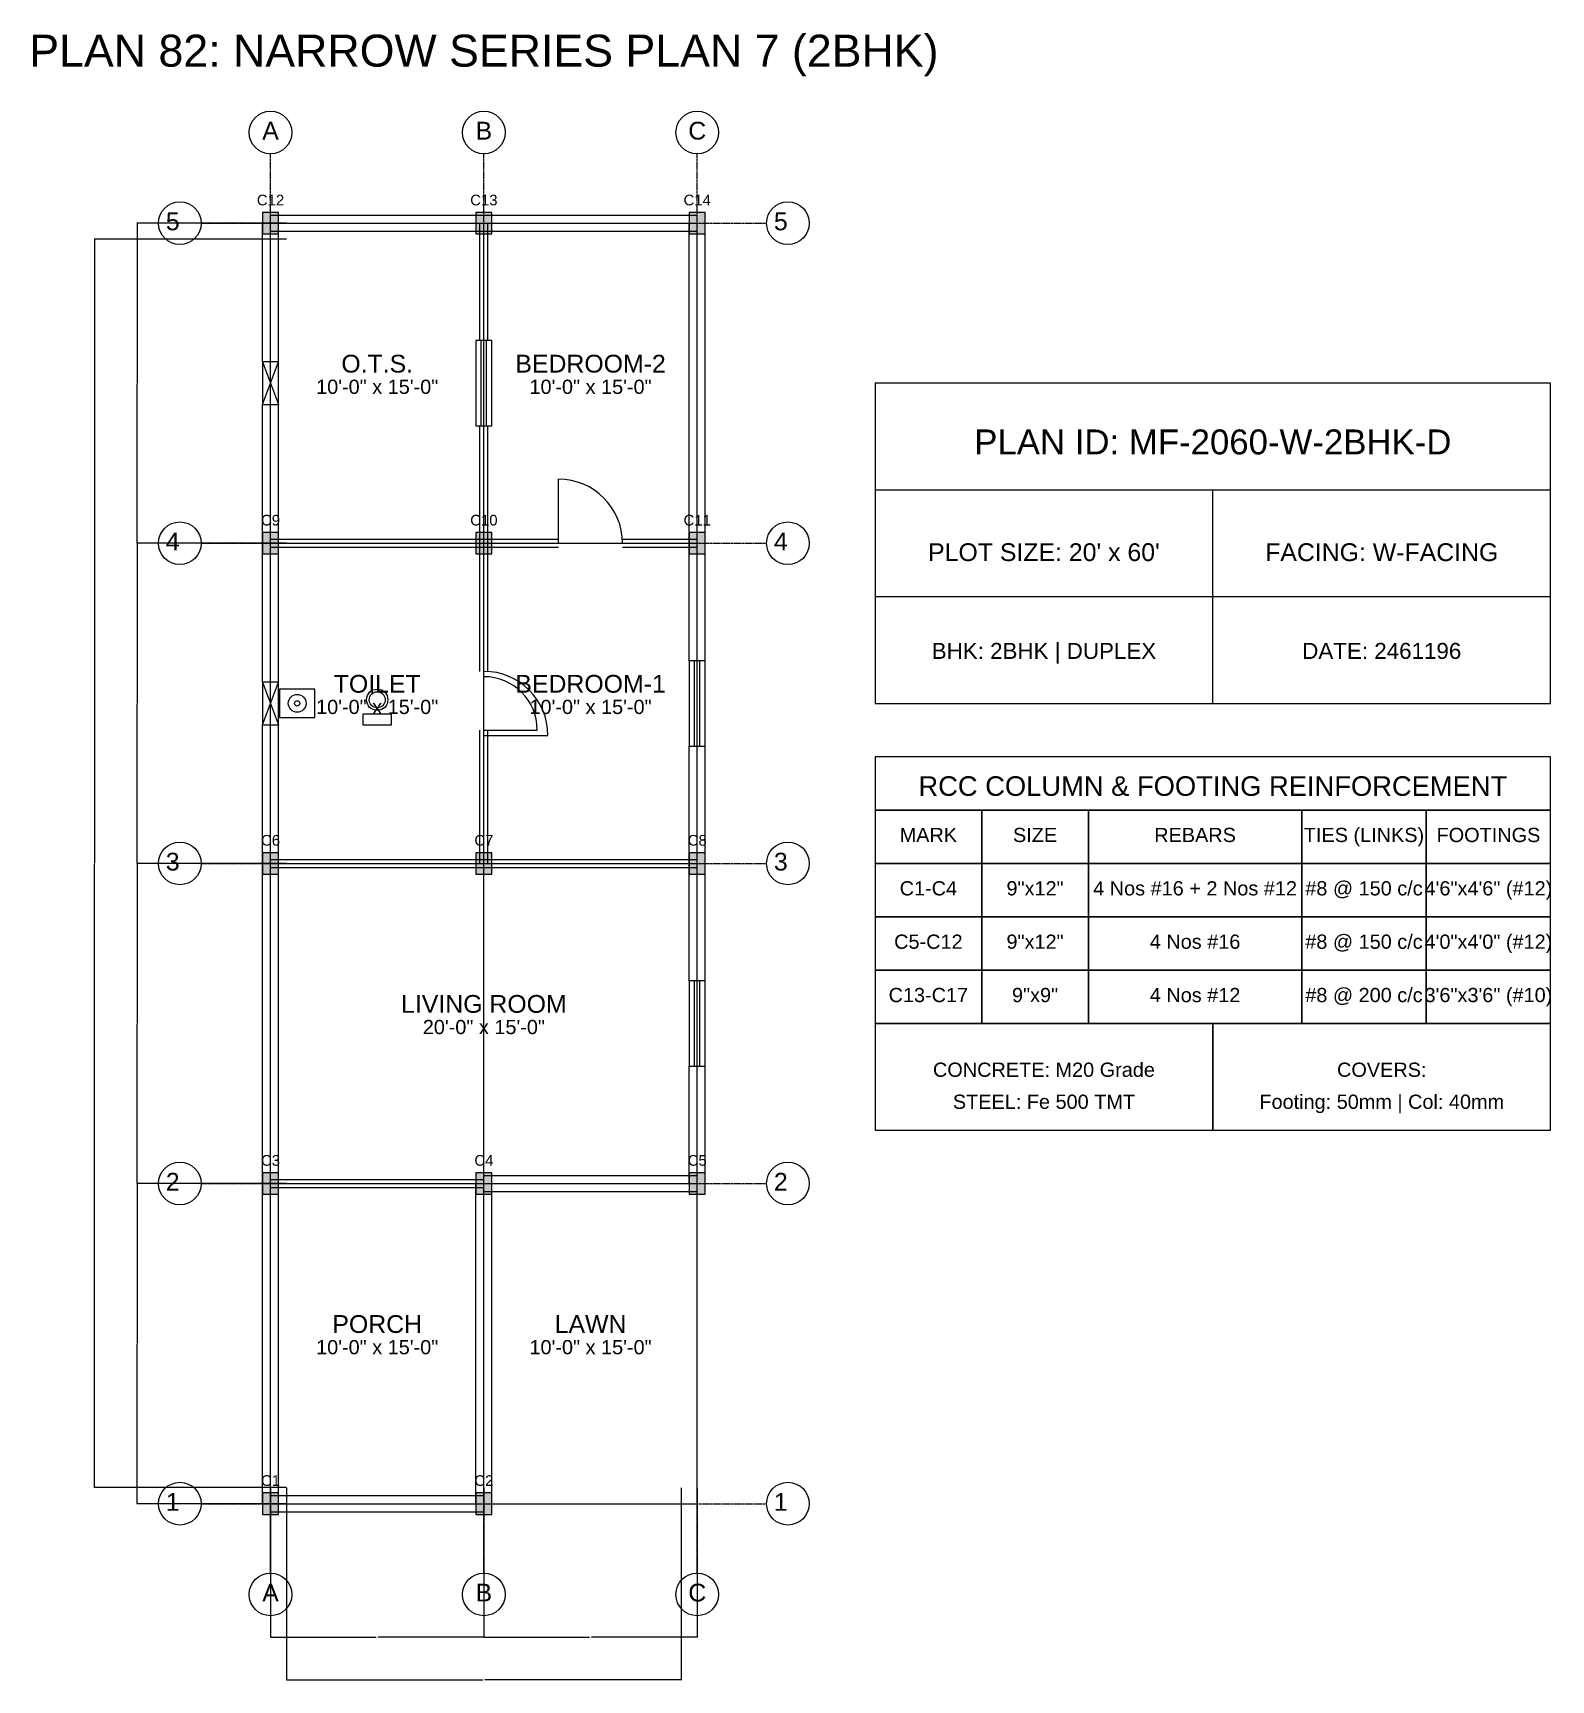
# Model space of a CAD drawing. Header units: inches. Extents: x -134 to 23580, y -99 to 23207.
# Drawn here: x 2366 to 3220, y 19901 to 20827 of the extents above; entities that cross this region are included whole.
import ezdxf
from ezdxf.enums import TextEntityAlignment as Align

# ---------------------------------------------------------------- set-up
doc = ezdxf.new("R2010")
doc.units = ezdxf.units.IN
doc.header["$MEASUREMENT"] = 0
doc.linetypes.add('CENTER', pattern=[2, 1.25, -0.25, 0.25, -0.25])
for name, color, linetype in [('A-COL-HATCH', 251, 'Continuous'), ('A-COLUMN', 1, 'Continuous'), ('A-DIM', 5, 'Continuous'), ('A-DOOR', 30, 'Continuous'), ('A-FIXTURE', 8, 'Continuous'), ('A-TEXT', 2, 'Continuous'), ('A-WALL-EXT', 7, 'Continuous'), ('A-WALL-INT', 9, 'Continuous'), ('A-WINDOW', 4, 'Continuous'), ('S-BEAM-FRAMING', 2, 'Continuous'), ('S-BUBBLE', 4, 'Continuous'), ('S-GRID-CENTER', 8, 'CENTER'), ('S-TABLE', 7, 'Continuous'), ('S-TEXT', 3, 'Continuous')]:
    doc.layers.add(name, color=color, linetype=linetype)
doc.styles.get("Standard").update_dxf_attribs({"font": 'arial.ttf'})
doc.dimstyles.get("Standard").update_dxf_attribs({"dimtxt": 0.18, "dimasz": 0.18, "dimexe": 0.18, "dimexo": 0.0625, "dimgap": 0.09, "dimtad": 0, "dimtih": 1, "dimtoh": 1, "dimdec": 4, "dimzin": 0, "dimdsep": 46, "dimtxsty": 'Standard', "dimcen": 0.09, "dimadec": 0, "dimazin": 0, "dimtfac": 1, "dimtdec": 4, "dimtofl": 0, "dimtmove": 0, "dimatfit": 3, "dimfxl": 1, "dimtolj": 1, "dimtzin": 0, "dimarcsym": 0})

msp = doc.modelspace()

# ---------------------------------------------------------------- texts
at = {"layer": 'A-TEXT'}
for s, height, p in [('PLAN 82: NARROW SERIES PLAN 7 (2BHK)', 18, (2620, 20808)), ('C12', 6, (2500, 20730)), ('C13', 6, (2620, 20730)), ('C14', 6, (2740, 20730)), ('O.T.S.', 10, (2560, 20636)), ('BEDROOM-2', 10, (2680, 20636)), ('10\'-0" x 15\'-0"', 8, (2560, 20624)), ('10\'-0" x 15\'-0"', 8, (2680, 20624)), ('PLAN ID: MF-2060-W-2BHK-D', 14, (3030, 20590)), ('C9', 6, (2500, 20550)), ('C10', 6, (2620, 20550)), ('C11', 6, (2740, 20550)), ("PLOT SIZE: 20' x 60'", 10, (2935, 20530)), ('FACING: W-FACING', 10, (3125, 20530)), ('BHK: 2BHK | DUPLEX', 9, (2935, 20475)), ('DATE: 2461196', 9, (3125, 20475)), ('TOILET', 10, (2560, 20456)), ('BEDROOM-1', 10, (2680, 20456)), ('10\'-0" x 15\'-0"', 8, (2560, 20444)), ('10\'-0" x 15\'-0"', 8, (2680, 20444)), ('C6', 6, (2500, 20370)), ('C7', 6, (2620, 20370)), ('C8', 6, (2740, 20370)), ('LIVING ROOM', 10, (2620, 20276)), ('20\'-0" x 15\'-0"', 8, (2620, 20264)), ('C3', 6, (2500, 20190)), ('C4', 6, (2620, 20190)), ('C5', 6, (2740, 20190)), ('PORCH', 10, (2560, 20096)), ('LAWN', 10, (2680, 20096)), ('10\'-0" x 15\'-0"', 8, (2560, 20084)), ('10\'-0" x 15\'-0"', 8, (2680, 20084)), ('C1', 6, (2500, 20010)), ('C2', 6, (2620, 20010))]:
    msp.add_text(s, height=height, dxfattribs=at).set_placement(p, align=Align.CENTER)
at = {"layer": 'S-TEXT'}
for s, height, p in [('A', 10, (2500, 20767)), ('B', 10, (2620, 20767)), ('C', 10, (2740, 20767)), ('5', 10, (2445, 20716)), ('5', 10, (2787, 20716)), ('4', 10, (2445, 20536)), ('4', 10, (2787, 20536)), ('RCC COLUMN & FOOTING REINFORCEMENT', 11, (3030, 20398)), ('MARK', 8, (2870, 20372)), ('SIZE', 8, (2930, 20372)), ('REBARS', 8, (3020, 20372)), ('TIES (LINKS)', 8, (3115, 20372)), ('FOOTINGS', 8, (3185, 20372)), ('3', 10, (2445, 20356)), ('3', 10, (2787, 20356)), ('C1-C4', 8, (2870, 20342)), ('9"x12"', 8, (2930, 20342)), ('4 Nos #16 + 2 Nos #12', 8, (3020, 20342)), ('#8 @ 150 c/c', 8, (3115, 20342)), ('4\'6"x4\'6" (#12)', 8, (3185, 20342)), ('C5-C12', 8, (2870, 20312)), ('9"x12"', 8, (2930, 20312)), ('4 Nos #16', 8, (3020, 20312)), ('#8 @ 150 c/c', 8, (3115, 20312)), ('4\'0"x4\'0" (#12)', 8, (3185, 20312)), ('C13-C17', 8, (2870, 20282)), ('9"x9"', 8, (2930, 20282)), ('4 Nos #12', 8, (3020, 20282)), ('#8 @ 200 c/c', 8, (3115, 20282)), ('3\'6"x3\'6" (#10)', 8, (3185, 20282)), ('CONCRETE: M20 Grade', 8, (2935, 20240)), ('COVERS:', 8, (3125, 20240)), ('STEEL: Fe 500 TMT', 8, (2935, 20222)), ('Footing: 50mm | Col: 40mm', 8, (3125, 20222)), ('2', 10, (2445, 20176)), ('2', 10, (2787, 20176)), ('1', 10, (2445, 19996)), ('1', 10, (2787, 19996)), ('A', 10, (2500, 19945)), ('B', 10, (2620, 19945)), ('C', 10, (2740, 19945))]:
    msp.add_text(s, height=height, dxfattribs=at).set_placement(p, align=Align.CENTER)

# ---------------------------------------------------------------- blocks, each defined once
blk = doc.blocks.new('*D708')
at = {"layer": 'A-DIM', "color": 0, "lineweight": -2, "transparency": 16777216}
for p, q in [((2500, 20008.94), (2500, 19924.82)), ((2620, 20008.94), (2620, 19924.82)), ((2500.18, 19925), (2559.41, 19925)), ((2619.82, 19925), (2560.59, 19925))]:
    blk.add_line(p, q, dxfattribs=at)
at = {"layer": 'A-DIM', "color": 0, "transparency": 16777216}
for points in [[(2500.18, 19925.03), (2500.18, 19924.97), (2500, 19925)], [(2619.82, 19925.03), (2619.82, 19924.97), (2620, 19925)]]:
    blk.add_solid(points, dxfattribs=at)
at = {"layer": 'Defpoints', "color": 0, "transparency": 16777216}
for p in [(2500, 20009), (2620, 20009), (2620, 19925)]:
    blk.add_point(p, dxfattribs=at)
at = {"layer": 'A-DIM', "color": 0, "transparency": 16777216, "insert": (2560, 19925), "char_height": 0.18, "attachment_point": 5}
blk.add_mtext('\\A1;120.0000', dxfattribs=at)
blk = doc.blocks.new('*D709')
at = {"layer": 'A-DIM', "color": 0, "lineweight": -2, "transparency": 16777216}
for p, q in [((2620, 20008.94), (2620, 19924.82)), ((2740, 20008.94), (2740, 19924.82)), ((2620.18, 19925), (2679.41, 19925)), ((2739.82, 19925), (2680.59, 19925))]:
    blk.add_line(p, q, dxfattribs=at)
at = {"layer": 'A-DIM', "color": 0, "transparency": 16777216}
for points in [[(2620.18, 19925.03), (2620.18, 19924.97), (2620, 19925)], [(2739.82, 19925.03), (2739.82, 19924.97), (2740, 19925)]]:
    blk.add_solid(points, dxfattribs=at)
at = {"layer": 'Defpoints', "color": 0, "transparency": 16777216}
for p in [(2620, 20009), (2740, 20009), (2740, 19925)]:
    blk.add_point(p, dxfattribs=at)
at = {"layer": 'A-DIM', "color": 0, "transparency": 16777216, "insert": (2680, 19925), "char_height": 0.18, "attachment_point": 5}
blk.add_mtext('\\A1;120.0000', dxfattribs=at)
blk = doc.blocks.new('*D710')
at = {"layer": 'A-DIM', "color": 0, "lineweight": -2, "transparency": 16777216}
for p, q in [((2509, 20008.94), (2509, 19900.82)), ((2731, 20008.94), (2731, 19900.82)), ((2509.18, 19901), (2619.4, 19901)), ((2730.82, 19901), (2620.6, 19901))]:
    blk.add_line(p, q, dxfattribs=at)
at = {"layer": 'A-DIM', "color": 0, "transparency": 16777216}
for points in [[(2509.18, 19901.03), (2509.18, 19900.97), (2509, 19901)], [(2730.82, 19901.03), (2730.82, 19900.97), (2731, 19901)]]:
    blk.add_solid(points, dxfattribs=at)
at = {"layer": 'Defpoints', "color": 0, "transparency": 16777216}
for p in [(2509, 20009), (2731, 20009), (2731, 19901)]:
    blk.add_point(p, dxfattribs=at)
at = {"layer": 'A-DIM', "color": 0, "transparency": 16777216, "insert": (2620, 19901), "char_height": 0.18, "attachment_point": 5}
blk.add_mtext('\\A1;222.0000', dxfattribs=at)
blk = doc.blocks.new('*D711')
at = {"layer": 'A-DIM', "color": 0, "lineweight": -2, "transparency": 16777216}
for p, q in [((2508.94, 20180), (2424.82, 20180)), ((2425, 20179.82), (2425, 20090.18)), ((2425, 20000.18), (2425, 20089.82)), ((2508.94, 20000), (2424.82, 20000))]:
    blk.add_line(p, q, dxfattribs=at)
at = {"layer": 'A-DIM', "color": 0, "transparency": 16777216}
for points in [[(2424.97, 20179.82), (2425.03, 20179.82), (2425, 20180)], [(2424.97, 20000.18), (2425.03, 20000.18), (2425, 20000)]]:
    blk.add_solid(points, dxfattribs=at)
at = {"layer": 'Defpoints', "color": 0, "transparency": 16777216}
for p in [(2425, 20180), (2509, 20180), (2509, 20000)]:
    blk.add_point(p, dxfattribs=at)
at = {"layer": 'A-DIM', "color": 0, "transparency": 16777216, "insert": (2425, 20090), "char_height": 0.18, "attachment_point": 5}
blk.add_mtext('\\A1;180.0000', dxfattribs=at)
blk = doc.blocks.new('*D712')
at = {"layer": 'A-DIM', "color": 0, "lineweight": -2, "transparency": 16777216}
for p, q in [((2508.94, 20360), (2424.82, 20360)), ((2425, 20359.82), (2425, 20270.18)), ((2425, 20180.18), (2425, 20269.82)), ((2508.94, 20180), (2424.82, 20180))]:
    blk.add_line(p, q, dxfattribs=at)
at = {"layer": 'A-DIM', "color": 0, "transparency": 16777216}
for points in [[(2424.97, 20359.82), (2425.03, 20359.82), (2425, 20360)], [(2424.97, 20180.18), (2425.03, 20180.18), (2425, 20180)]]:
    blk.add_solid(points, dxfattribs=at)
at = {"layer": 'Defpoints', "color": 0, "transparency": 16777216}
for p in [(2425, 20360), (2509, 20360), (2509, 20180)]:
    blk.add_point(p, dxfattribs=at)
at = {"layer": 'A-DIM', "color": 0, "transparency": 16777216, "insert": (2425, 20270), "char_height": 0.18, "attachment_point": 5}
blk.add_mtext('\\A1;180.0000', dxfattribs=at)
blk = doc.blocks.new('*D713')
at = {"layer": 'A-DIM', "color": 0, "lineweight": -2, "transparency": 16777216}
for p, q in [((2508.94, 20540), (2424.82, 20540)), ((2425, 20539.82), (2425, 20450.18)), ((2425, 20360.18), (2425, 20449.82)), ((2508.94, 20360), (2424.82, 20360))]:
    blk.add_line(p, q, dxfattribs=at)
at = {"layer": 'A-DIM', "color": 0, "transparency": 16777216}
for points in [[(2424.97, 20539.82), (2425.03, 20539.82), (2425, 20540)], [(2424.97, 20360.18), (2425.03, 20360.18), (2425, 20360)]]:
    blk.add_solid(points, dxfattribs=at)
at = {"layer": 'Defpoints', "color": 0, "transparency": 16777216}
for p in [(2425, 20540), (2509, 20540), (2509, 20360)]:
    blk.add_point(p, dxfattribs=at)
at = {"layer": 'A-DIM', "color": 0, "transparency": 16777216, "insert": (2425, 20450), "char_height": 0.18, "attachment_point": 5}
blk.add_mtext('\\A1;180.0000', dxfattribs=at)
blk = doc.blocks.new('*D714')
at = {"layer": 'A-DIM', "color": 0, "lineweight": -2, "transparency": 16777216}
for p, q in [((2508.94, 20720), (2424.82, 20720)), ((2425, 20719.82), (2425, 20630.18)), ((2425, 20540.18), (2425, 20629.82)), ((2508.94, 20540), (2424.82, 20540))]:
    blk.add_line(p, q, dxfattribs=at)
at = {"layer": 'A-DIM', "color": 0, "transparency": 16777216}
for points in [[(2424.97, 20719.82), (2425.03, 20719.82), (2425, 20720)], [(2424.97, 20540.18), (2425.03, 20540.18), (2425, 20540)]]:
    blk.add_solid(points, dxfattribs=at)
at = {"layer": 'Defpoints', "color": 0, "transparency": 16777216}
for p in [(2425, 20720), (2509, 20720), (2509, 20540)]:
    blk.add_point(p, dxfattribs=at)
at = {"layer": 'A-DIM', "color": 0, "transparency": 16777216, "insert": (2425, 20630), "char_height": 0.18, "attachment_point": 5}
blk.add_mtext('\\A1;180.0000', dxfattribs=at)
blk = doc.blocks.new('*D715')
at = {"layer": 'A-DIM', "color": 0, "lineweight": -2, "transparency": 16777216}
for p, q in [((2508.94, 20711), (2400.82, 20711)), ((2401, 20710.82), (2401, 20360.18)), ((2401, 20009.18), (2401, 20359.82)), ((2508.94, 20009), (2400.82, 20009))]:
    blk.add_line(p, q, dxfattribs=at)
at = {"layer": 'A-DIM', "color": 0, "transparency": 16777216}
for points in [[(2400.97, 20710.82), (2401.03, 20710.82), (2401, 20711)], [(2400.97, 20009.18), (2401.03, 20009.18), (2401, 20009)]]:
    blk.add_solid(points, dxfattribs=at)
at = {"layer": 'Defpoints', "color": 0, "transparency": 16777216}
for p in [(2401, 20711), (2509, 20711), (2509, 20009)]:
    blk.add_point(p, dxfattribs=at)
at = {"layer": 'A-DIM', "color": 0, "transparency": 16777216, "insert": (2401, 20360), "char_height": 0.18, "attachment_point": 5}
blk.add_mtext('\\A1;702.0000', dxfattribs=at)

# ---------------------------------------------------------------- dimensions: what is measured, and where the dimension line sits
at = {"layer": 'A-DIM'}
for base, p1, p2, picture, middle in [((2425, 20720), (2509, 20540), (2509, 20720), '*D714', (2425, 20630)), ((2401, 20711), (2509, 20009), (2509, 20711), '*D715', (2401, 20360)), ((2425, 20540), (2509, 20360), (2509, 20540), '*D713', (2425, 20450)), ((2425, 20360), (2509, 20180), (2509, 20360), '*D712', (2425, 20270)), ((2425, 20180), (2509, 20000), (2509, 20180), '*D711', (2425, 20090))]:
    dim = msp.add_linear_dim(base=base, p1=p1, p2=p2, angle=90, dimstyle='Standard', dxfattribs=at)
    dim.commit()
    dim.dimension.update_dxf_attribs({"geometry": picture, "text_midpoint": middle})
for base, p1, p2, picture, middle in [((2620, 19925), (2500, 20009), (2620, 20009), '*D708', (2560, 19925)), ((2731, 19901), (2509, 20009), (2731, 20009), '*D710', (2620, 19901)), ((2740, 19925), (2620, 20009), (2740, 20009), '*D709', (2680, 19925))]:
    dim = msp.add_linear_dim(base=base, p1=p1, p2=p2, dimstyle='Standard', dxfattribs=at)
    dim.commit()
    dim.dimension.update_dxf_attribs({"geometry": picture, "text_midpoint": middle})

# ---------------------------------------------------------------- linework, layer by layer
at = {"layer": 'A-COL-HATCH'}
for points in [[(2495.5, 20714), (2504.5, 20714), (2495.5, 20726), (2504.5, 20726)], [(2615.5, 20714), (2624.5, 20714), (2615.5, 20726), (2624.5, 20726)], [(2735.5, 20714), (2744.5, 20714), (2735.5, 20726), (2744.5, 20726)], [(2495.5, 20534), (2504.5, 20534), (2495.5, 20546), (2504.5, 20546)], [(2615.5, 20534), (2624.5, 20534), (2615.5, 20546), (2624.5, 20546)], [(2735.5, 20534), (2744.5, 20534), (2735.5, 20546), (2744.5, 20546)], [(2495.5, 20354), (2504.5, 20354), (2495.5, 20366), (2504.5, 20366)], [(2615.5, 20354), (2624.5, 20354), (2615.5, 20366), (2624.5, 20366)], [(2735.5, 20354), (2744.5, 20354), (2735.5, 20366), (2744.5, 20366)], [(2495.5, 20174), (2504.5, 20174), (2495.5, 20186), (2504.5, 20186)], [(2615.5, 20174), (2624.5, 20174), (2615.5, 20186), (2624.5, 20186)], [(2735.5, 20174), (2744.5, 20174), (2735.5, 20186), (2744.5, 20186)], [(2495.5, 19994), (2504.5, 19994), (2495.5, 20006), (2504.5, 20006)], [(2615.5, 19994), (2624.5, 19994), (2615.5, 20006), (2624.5, 20006)]]:
    msp.add_solid(points, dxfattribs=at)
at = {"layer": 'A-COLUMN'}
for points in [[(2495.5, 20714), (2504.5, 20714), (2504.5, 20726), (2495.5, 20726)], [(2615.5, 20714), (2624.5, 20714), (2624.5, 20726), (2615.5, 20726)], [(2735.5, 20714), (2744.5, 20714), (2744.5, 20726), (2735.5, 20726)], [(2495.5, 20534), (2504.5, 20534), (2504.5, 20546), (2495.5, 20546)], [(2615.5, 20534), (2624.5, 20534), (2624.5, 20546), (2615.5, 20546)], [(2735.5, 20534), (2744.5, 20534), (2744.5, 20546), (2735.5, 20546)], [(2495.5, 20354), (2504.5, 20354), (2504.5, 20366), (2495.5, 20366)], [(2615.5, 20354), (2624.5, 20354), (2624.5, 20366), (2615.5, 20366)], [(2735.5, 20354), (2744.5, 20354), (2744.5, 20366), (2735.5, 20366)], [(2495.5, 20174), (2504.5, 20174), (2504.5, 20186), (2495.5, 20186)], [(2615.5, 20174), (2624.5, 20174), (2624.5, 20186), (2615.5, 20186)], [(2735.5, 20174), (2744.5, 20174), (2744.5, 20186), (2735.5, 20186)], [(2495.5, 19994), (2504.5, 19994), (2504.5, 20006), (2495.5, 20006)], [(2615.5, 19994), (2624.5, 19994), (2624.5, 20006), (2615.5, 20006)]]:
    msp.add_lwpolyline(points, close=True, dxfattribs=at)
at = {"layer": 'A-DOOR'}
for p, q in [((2662, 20540), (2662, 20576)), ((2620, 20435), (2650, 20435)), ((2620, 20432), (2656, 20432))]:
    msp.add_line(p, q, dxfattribs=at)
for centre, radius in [((2662, 20540), 36), ((2620, 20432), 36), ((2620, 20435), 30)]:
    msp.add_arc(centre, radius, 0, 90, dxfattribs=at)
at = {"layer": 'A-FIXTURE'}
for points in [[(2505, 20442), (2525, 20442), (2525, 20458), (2505, 20458)], [(2552, 20438), (2568, 20438), (2568, 20444), (2552, 20444)]]:
    msp.add_lwpolyline(points, close=True, dxfattribs=at)
for centre, radius in [((2515, 20450), 5), ((2515, 20450), 1.5), ((2560, 20452), 6), ((2560, 20452), 4.5)]:
    msp.add_circle(centre, radius, dxfattribs=at)
at = {"layer": 'A-WALL-EXT'}
for p, q in [((2495.5, 20642), (2495.5, 20720)), ((2500, 20724.5), (2620, 20724.5)), ((2504.5, 20642), (2504.5, 20720)), ((2620, 20724.5), (2740, 20724.5)), ((2735.5, 20540), (2735.5, 20720)), ((2744.5, 20540), (2744.5, 20720)), ((2500, 20715.5), (2620, 20715.5)), ((2620, 20715.5), (2740, 20715.5)), ((2495.5, 20540), (2495.5, 20618)), ((2504.5, 20540), (2504.5, 20618)), ((2840, 20570), (3220, 20570)), ((3030, 20450), (3030, 20570)), ((2495.5, 20462), (2495.5, 20540)), ((2504.5, 20462), (2504.5, 20540)), ((2735.5, 20474), (2735.5, 20540)), ((2744.5, 20474), (2744.5, 20540)), ((2840, 20510), (3220, 20510)), ((2495.5, 20360), (2495.5, 20438)), ((2504.5, 20360), (2504.5, 20438)), ((2735.5, 20360), (2735.5, 20426)), ((2744.5, 20360), (2744.5, 20426)), ((2495.5, 20180), (2495.5, 20360)), ((2504.5, 20180), (2504.5, 20360)), ((2735.5, 20294), (2735.5, 20360)), ((2744.5, 20294), (2744.5, 20360)), ((2735.5, 20180), (2735.5, 20246)), ((2744.5, 20180), (2744.5, 20246)), ((2620, 20184.5), (2740, 20184.5)), ((2495.5, 20000), (2495.5, 20180)), ((2504.5, 20000), (2504.5, 20180)), ((2615.5, 20000), (2615.5, 20180)), ((2620, 20175.5), (2740, 20175.5)), ((2624.5, 20000), (2624.5, 20180)), ((2500, 20004.5), (2620, 20004.5)), ((2500, 19995.5), (2620, 19995.5))]:
    msp.add_line(p, q, dxfattribs=at)
msp.add_lwpolyline([(2840, 20450), (3220, 20450), (3220, 20630), (2840, 20630)], close=True, dxfattribs=at)
at = {"layer": 'A-WALL-INT'}
for p, q in [((2617.75, 20654), (2617.75, 20720)), ((2622.25, 20654), (2622.25, 20720)), ((2617.75, 20540), (2617.75, 20606)), ((2622.25, 20540), (2622.25, 20606)), ((2500, 20542.25), (2620, 20542.25)), ((2620, 20542.25), (2662, 20542.25)), ((2698, 20542.25), (2740, 20542.25)), ((2500, 20537.75), (2620, 20537.75)), ((2617.75, 20468), (2617.75, 20540)), ((2620, 20537.75), (2662, 20537.75)), ((2622.25, 20468), (2622.25, 20540)), ((2698, 20537.75), (2740, 20537.75)), ((2617.75, 20360), (2617.75, 20435)), ((2622.25, 20360), (2622.25, 20435)), ((2500, 20362.25), (2620, 20362.25)), ((2500, 20357.75), (2620, 20357.75)), ((2620, 20362.25), (2740, 20362.25)), ((2620, 20357.75), (2740, 20357.75)), ((2500, 20182.25), (2620, 20182.25)), ((2500, 20177.75), (2620, 20177.75))]:
    msp.add_line(p, q, dxfattribs=at)
at = {"layer": 'A-WINDOW'}
for p, q in [((2618.5, 20606), (2618.5, 20654)), ((2621.5, 20606), (2621.5, 20654)), ((2495.5, 20618), (2504.5, 20642)), ((2495.5, 20642), (2504.5, 20618)), ((2738.5, 20426), (2738.5, 20474)), ((2741.5, 20426), (2741.5, 20474)), ((2495.5, 20438), (2504.5, 20462)), ((2495.5, 20462), (2504.5, 20438)), ((2738.5, 20246), (2738.5, 20294)), ((2741.5, 20246), (2741.5, 20294))]:
    msp.add_line(p, q, dxfattribs=at)
for points in [[(2615.5, 20606), (2624.5, 20606), (2624.5, 20654), (2615.5, 20654)], [(2495.5, 20618), (2504.5, 20618), (2504.5, 20642), (2495.5, 20642)], [(2735.5, 20426), (2744.5, 20426), (2744.5, 20474), (2735.5, 20474)], [(2495.5, 20438), (2504.5, 20438), (2504.5, 20462), (2495.5, 20462)], [(2735.5, 20246), (2744.5, 20246), (2744.5, 20294), (2735.5, 20294)]]:
    msp.add_lwpolyline(points, close=True, dxfattribs=at)
at = {"layer": 'S-BEAM-FRAMING'}
for p, q in [((2500, 20000), (2500, 20720)), ((2500, 20720), (2740, 20720)), ((2620, 20000), (2620, 20720)), ((2740, 20000), (2740, 20720)), ((2500, 20540), (2740, 20540)), ((2500, 20360), (2740, 20360)), ((2500, 20180), (2740, 20180)), ((2500, 20000), (2740, 20000))]:
    msp.add_line(p, q, dxfattribs=at)
at = {"layer": 'S-BUBBLE'}
for centre in [(2500, 20771), (2620, 20771), (2740, 20771), (2449, 20720), (2791, 20720), (2449, 20540), (2791, 20540), (2449, 20360), (2791, 20360), (2449, 20180), (2791, 20180), (2449, 20000), (2791, 20000), (2500, 19949), (2620, 19949), (2740, 19949)]:
    msp.add_circle(centre, 12, dxfattribs=at)
at = {"layer": 'S-GRID-CENTER'}
for p, q in [((2500, 19961), (2500, 20759)), ((2620, 19961), (2620, 20759)), ((2740, 19961), (2740, 20759)), ((2461, 20720), (2779, 20720)), ((2461, 20540), (2779, 20540)), ((2461, 20360), (2779, 20360)), ((2461, 20180), (2779, 20180)), ((2461, 20000), (2779, 20000))]:
    msp.add_line(p, q, dxfattribs=at)
at = {"layer": 'S-TABLE'}
for points in [[(2840, 20390), (3220, 20390), (3220, 20420), (2840, 20420)], [(2840, 20360), (2900, 20360), (2900, 20390), (2840, 20390)], [(2900, 20360), (2960, 20360), (2960, 20390), (2900, 20390)], [(2960, 20360), (3080, 20360), (3080, 20390), (2960, 20390)], [(3080, 20360), (3150, 20360), (3150, 20390), (3080, 20390)], [(3150, 20360), (3220, 20360), (3220, 20390), (3150, 20390)], [(2840, 20330), (2900, 20330), (2900, 20360), (2840, 20360)], [(2900, 20330), (2960, 20330), (2960, 20360), (2900, 20360)], [(2960, 20330), (3080, 20330), (3080, 20360), (2960, 20360)], [(3080, 20330), (3150, 20330), (3150, 20360), (3080, 20360)], [(3150, 20330), (3220, 20330), (3220, 20360), (3150, 20360)], [(2840, 20300), (2900, 20300), (2900, 20330), (2840, 20330)], [(2900, 20300), (2960, 20300), (2960, 20330), (2900, 20330)], [(2960, 20300), (3080, 20300), (3080, 20330), (2960, 20330)], [(3080, 20300), (3150, 20300), (3150, 20330), (3080, 20330)], [(3150, 20300), (3220, 20300), (3220, 20330), (3150, 20330)], [(2840, 20270), (2900, 20270), (2900, 20300), (2840, 20300)], [(2900, 20270), (2960, 20270), (2960, 20300), (2900, 20300)], [(2960, 20270), (3080, 20270), (3080, 20300), (2960, 20300)], [(3080, 20270), (3150, 20270), (3150, 20300), (3080, 20300)], [(3150, 20270), (3220, 20270), (3220, 20300), (3150, 20300)], [(2840, 20210), (3030, 20210), (3030, 20270), (2840, 20270)], [(3030, 20210), (3220, 20210), (3220, 20270), (3030, 20270)]]:
    msp.add_lwpolyline(points, close=True, dxfattribs=at)

msp.set_redraw_order([(e.dxf.handle, doc.entitydb.next_handle()) for e in msp.query("TEXT MTEXT ATTDEF DIMENSION ARC_DIMENSION")])  # texts and dimensions are drawn at this point

doc.saveas('drawing.dxf')
